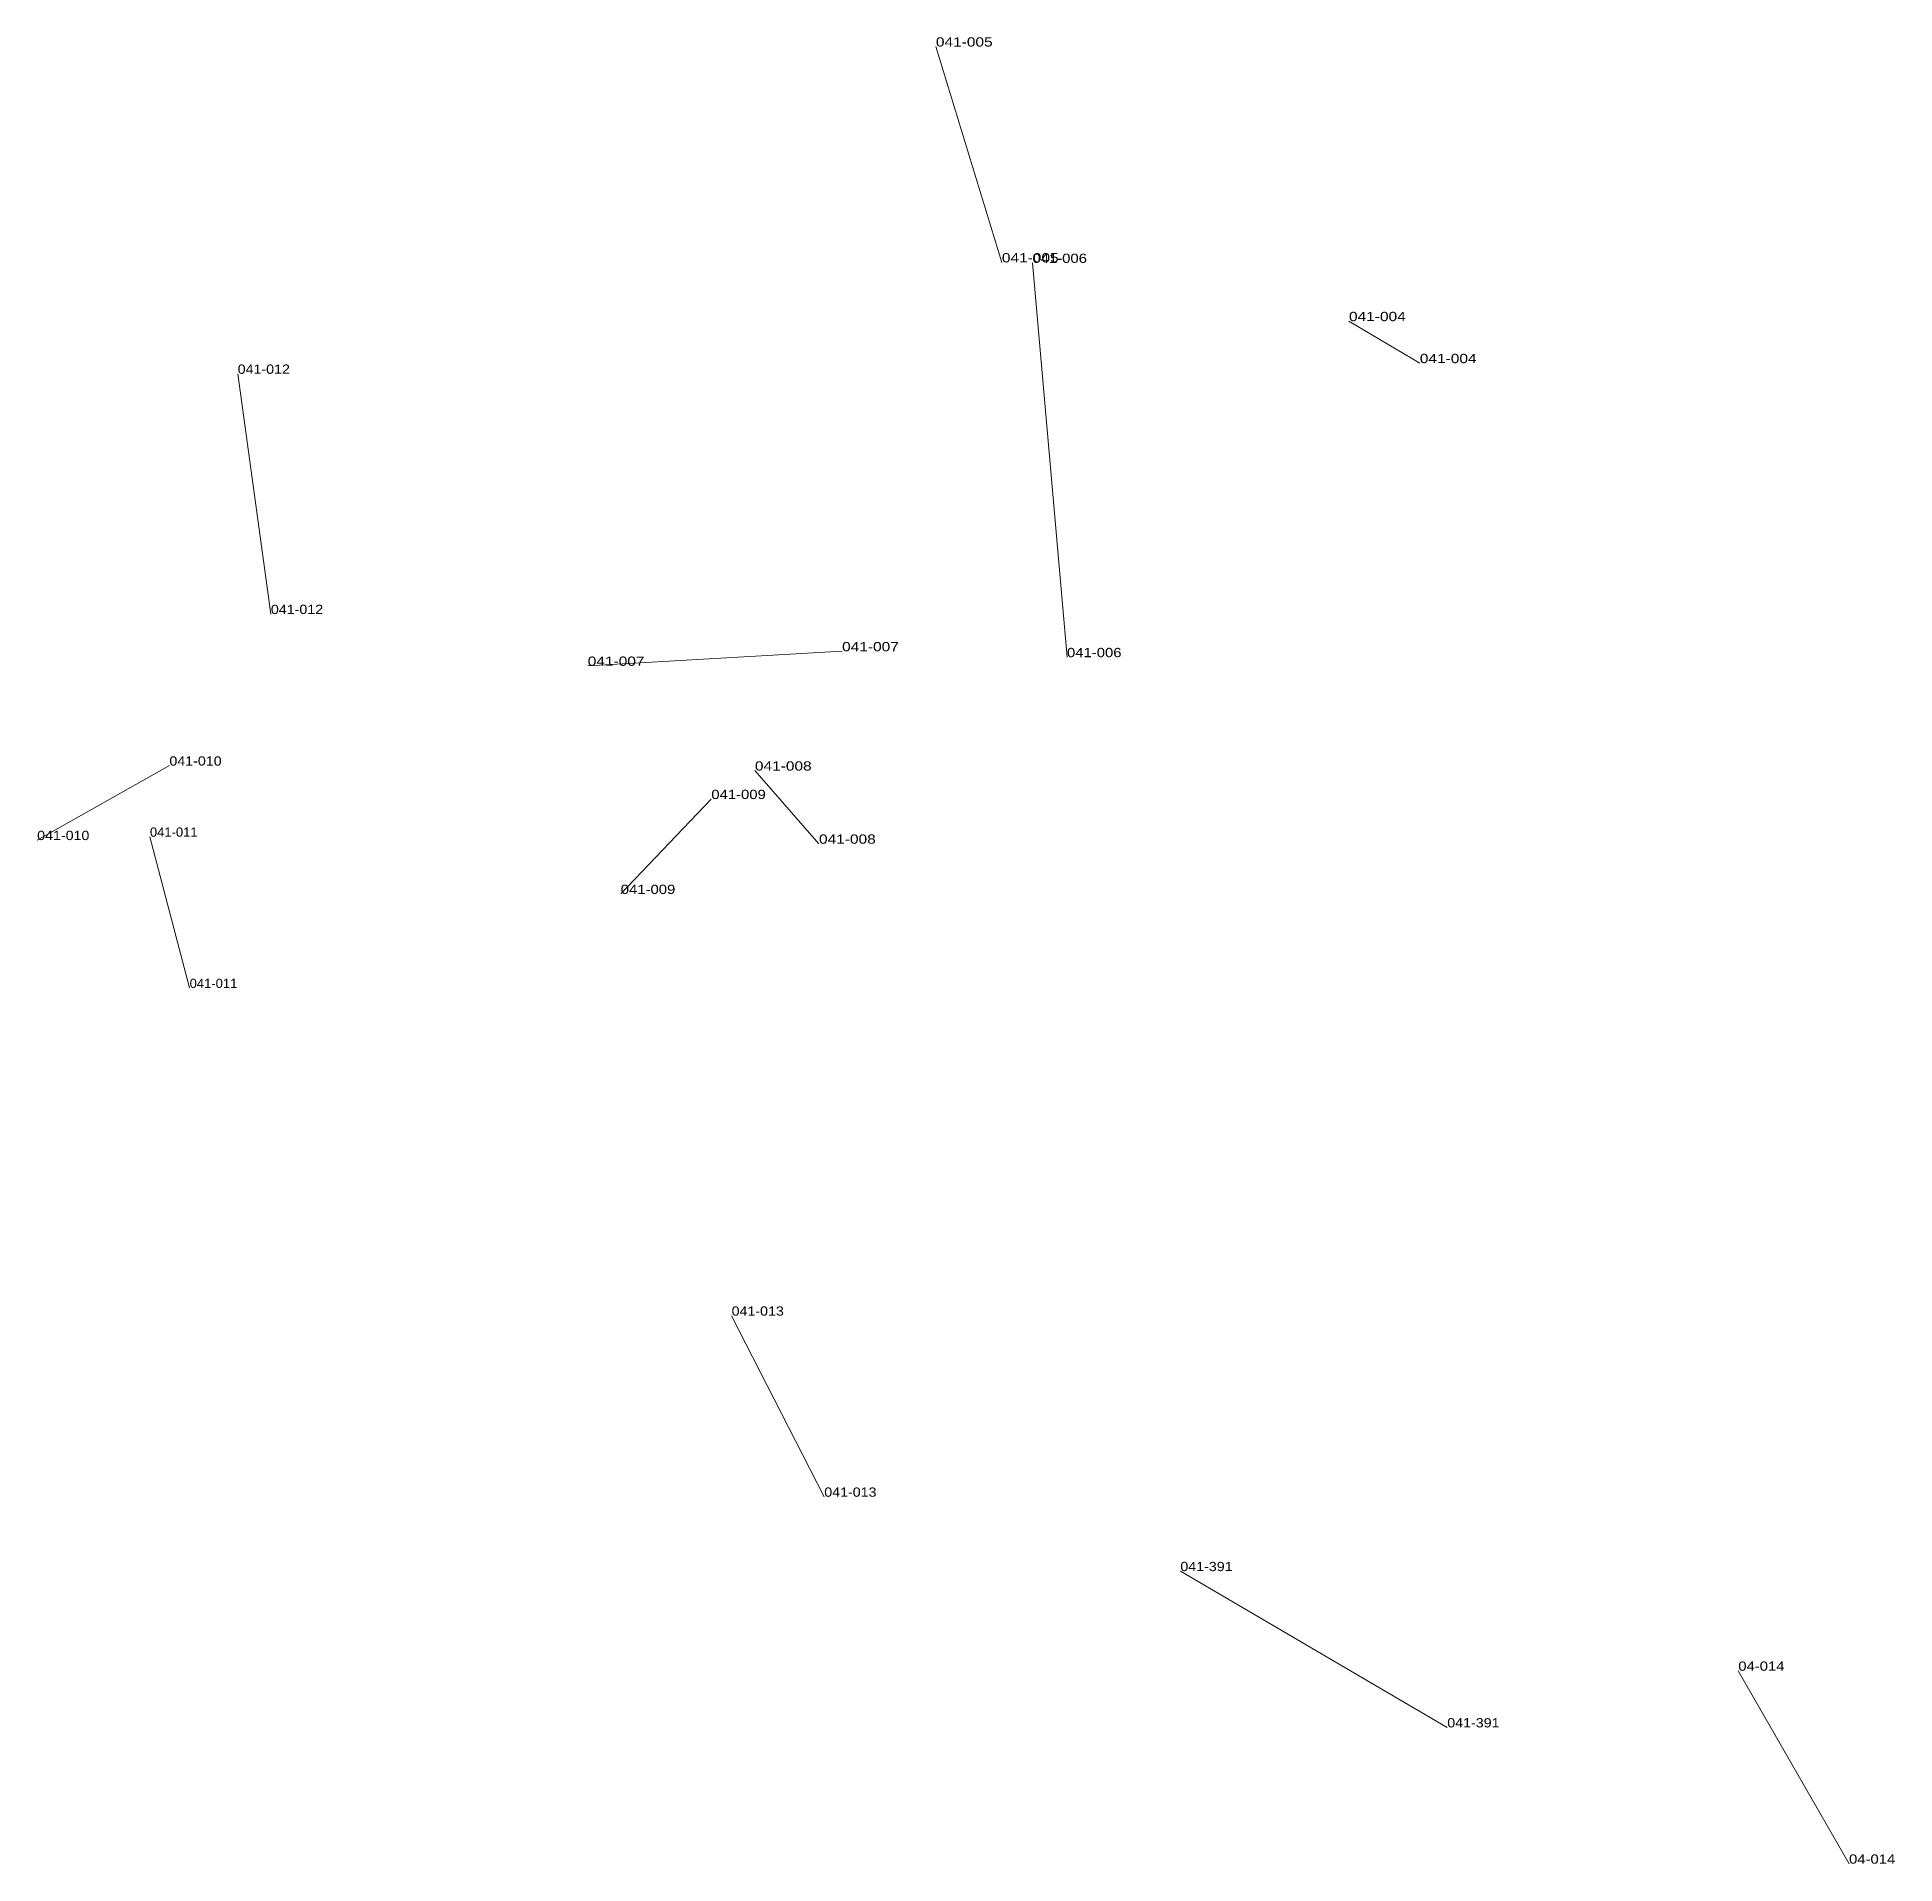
# Model space of a CAD drawing. Header units: metres. Extents: x 571156 to 607184, y 703608 to 727431.
# Drawn here: x 571156.4 to 571557.8, y 722064.7 to 722459.2 of the extents above; entities that cross this region are included whole.
import ezdxf

# ---------------------------------------------------------------- set-up
doc = ezdxf.new("R2010")
doc.units = ezdxf.units.M
doc.header["$LTSCALE"] = 0.8
doc.layers.add('60', color=7, linetype='Continuous', lineweight=13)
doc.layers.add('61', color=7, linetype='Continuous')

msp = doc.modelspace()

# ---------------------------------------------------------------- texts
at = {"layer": '60'}
for s, width, p in [('041-005', 1.25, (571350.6, 722457.21)), ('041-005', 1.25, (571350.6, 722457.21)), ('041-004', 1.25, (571439.87, 722397.9)), ('041-004', 1.25, (571439.87, 722397.9)), ('041-012', 1.15, (571199.72, 722386.53)), ('041-012', 1.15, (571199.72, 722386.53)), ('041-006', 1.2, (571378.94, 722325.31)), ('041-006', 1.2, (571378.94, 722325.31)), ('041-007', 1.25, (571275.37, 722323.44)), ('041-007', 1.25, (571275.37, 722323.44)), ('041-010', 1.15, (571156.39, 722285.8)), ('041-010', 1.15, (571156.39, 722285.8)), ('041-008', 1.25, (571325.34, 722285.01)), ('041-008', 1.25, (571325.34, 722285.01)), ('041-009', 1.2, (571282.51, 722274.16)), ('041-009', 1.2, (571282.51, 722274.16)), ('041-011', 1.05, (571189.34, 722253.85)), ('041-011', 1.05, (571189.34, 722253.85)), ('041-013', 1.15, (571326.48, 722143.95)), ('041-013', 1.15, (571326.48, 722143.95)), ('041-391', 1.15, (571461.11, 722094.12)), ('041-391', 1.15, (571461.11, 722094.12)), ('04-014', 1.2, (571547.93, 722064.68))]:
    msp.add_text(s, height=2, dxfattribs=dict(at, width=width)).set_placement(p)
at = {"layer": '61'}
for s, width, p in [('041-005', 1.25, (571364.86, 722410.59)), ('041-005', 1.25, (571364.86, 722410.59)), ('041-006', 1.2, (571371.47, 722410.48)), ('041-006', 1.2, (571371.47, 722410.48)), ('041-004', 1.25, (571455.18, 722388.83)), ('041-004', 1.25, (571455.18, 722388.83)), ('041-012', 1.15, (571206.9, 722334.63)), ('041-012', 1.15, (571206.9, 722334.63)), ('041-007', 1.25, (571330.33, 722326.58)), ('041-007', 1.25, (571330.33, 722326.58)), ('041-010', 1.15, (571184.97, 722301.89)), ('041-010', 1.15, (571184.97, 722301.89)), ('041-008', 1.25, (571311.49, 722300.81)), ('041-008', 1.25, (571311.49, 722300.81)), ('041-009', 1.2, (571302.07, 722294.66)), ('041-009', 1.2, (571302.07, 722294.66)), ('041-011', 1.05, (571180.76, 722286.53)), ('041-011', 1.05, (571180.76, 722286.53)), ('041-013', 1.15, (571306.46, 722183.06)), ('041-013', 1.15, (571306.46, 722183.06)), ('041-391', 1.15, (571403.43, 722127.88)), ('041-391', 1.15, (571403.43, 722127.88)), ('04-014', 1.2, (571523.99, 722106.36))]:
    msp.add_text(s, height=2, dxfattribs=dict(at, width=width)).set_placement(p)

# ---------------------------------------------------------------- linework, layer by layer
at = {"layer": '60'}
for p, q in [((571364.86, 722410.59), (571350.6, 722457.21)), ((571364.86, 722410.59), (571350.6, 722457.21)), ((571371.47, 722410.48), (571378.94, 722325.31)), ((571371.47, 722410.48), (571378.94, 722325.31)), ((571455.18, 722388.83), (571439.87, 722397.9)), ((571455.18, 722388.83), (571439.87, 722397.9)), ((571206.9, 722334.63), (571199.72, 722386.53)), ((571206.9, 722334.63), (571199.72, 722386.53)), ((571330.33, 722326.58), (571275.37, 722323.44)), ((571330.33, 722326.58), (571275.37, 722323.44)), ((571184.97, 722301.89), (571156.39, 722285.8)), ((571184.97, 722301.89), (571156.39, 722285.8)), ((571311.49, 722300.81), (571325.34, 722285.01)), ((571311.49, 722300.81), (571325.34, 722285.01)), ((571302.07, 722294.66), (571282.51, 722274.16)), ((571302.07, 722294.66), (571282.51, 722274.16)), ((571180.76, 722286.53), (571189.34, 722253.85)), ((571180.76, 722286.53), (571189.34, 722253.85)), ((571306.46, 722183.06), (571326.48, 722143.95)), ((571306.46, 722183.06), (571326.48, 722143.95)), ((571403.43, 722127.88), (571461.11, 722094.12)), ((571403.43, 722127.88), (571461.11, 722094.12)), ((571523.99, 722106.36), (571547.93, 722064.68))]:
    msp.add_line(p, q, dxfattribs=at)

msp.set_redraw_order([(e.dxf.handle, doc.entitydb.next_handle()) for e in msp.query("TEXT MTEXT ATTDEF DIMENSION ARC_DIMENSION")])  # texts and dimensions are drawn at this point

doc.saveas('drawing.dxf')
